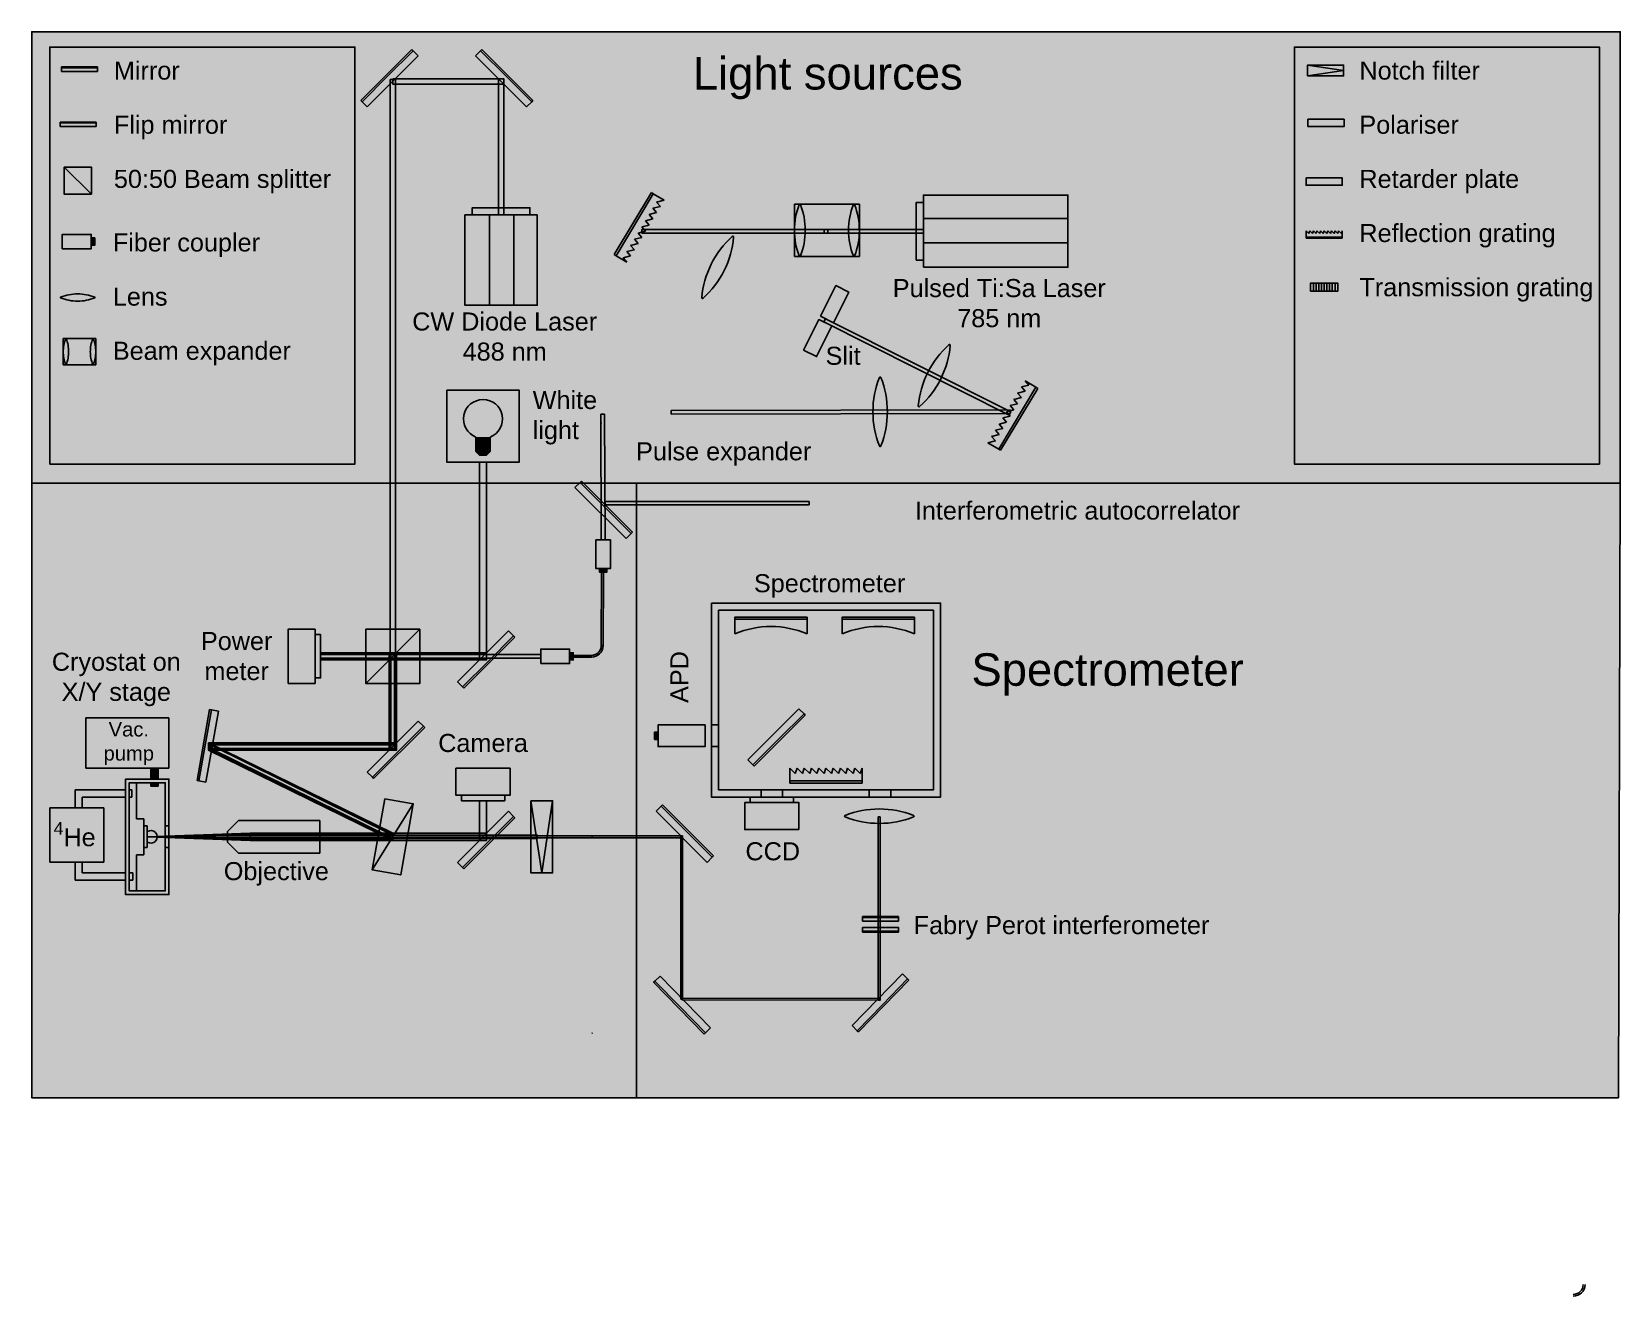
# Model space of a CAD drawing. Header units: millimetres. Extents: x -2208 to 2632, y -2461 to 1392.
import ezdxf
from ezdxf.enums import TextEntityAlignment as Align

# ---------------------------------------------------------------- set-up
doc = ezdxf.new("R2010")
doc.units = ezdxf.units.MM
for name, color, linetype, transparency in [('BlueLaser', 5, 'Continuous', 0.3), ('RedLaser', 1, 'Continuous', 0.3), ('RedLaserPulseshaper', 1, 'Continuous', 0.3), ('Setup', 255, 'Continuous', 0.85), ('Signal', 50, 'Continuous', 0.3), ('Spectrometer_Signal', 50, 'Continuous', 0.5)]:
    doc.layers.add(name, color=color, linetype=linetype, transparency=transparency)
for name, color, linetype in [('Elements', 255, 'Continuous'), ('Fiber', 154, 'Continuous'), ('Legend', 7, 'Continuous'), ('Text', 255, 'Continuous')]:
    doc.layers.add(name, color=color, linetype=linetype)
doc.layers.add('WhiteLight', color=7, linetype='Continuous', true_color=0xffffff)
doc.styles.add('Label', font='arial.ttf', dxfattribs={"height": 50})
pattern_1 = [(0, (-8.3576, -258.449), (0, 7.6835), [5.588, -2.0955]), (90, (-8.3576, -258.449), (-7.6835, 5e-16), [5.588, -2.0955])]

msp = doc.modelspace()

# ---------------------------------------------------------------- texts
at = {"attachment_point": 5, "style": 'Label'}
for s, width, insert, char_height in [('Vac.\\Ppump', 217.5, (-1912.7, -777), 44), ('\\A1;{\\H0.7x;\\S4^ ;}He', 132.5, (-2077.7, -1053.6), 55)]:
    msp.add_mtext_dynamic_manual_height_columns(s, width=width, gutter_width=250, heights=[0], dxfattribs=dict(at, insert=insert, char_height=char_height))
at = {"layer": 'Elements', "insert": (-1950.8, -500.4), "char_height": 55, "attachment_point": 2, "style": 'Label'}
msp.add_mtext_dynamic_manual_height_columns('Cryostat on X/Y stage', width=423.249, gutter_width=250, heights=[211.5], dxfattribs=at)
at = {"layer": 'Legend', "style": 'Label'}
for s, p in [('Mirror', (-1958.1, 1245.8)), ('Flip mirror', (-1958.1, 1080.8)), ('50:50 Beam splitter', (-1958.1, 915.8)), ('Fiber coupler', (-1961.3, 722.1)), ('Lens', (-1961.3, 557.1)), ('Beam expander', (-1961.3, 392.1))]:
    msp.add_text(s, height=55, dxfattribs=at).set_placement(p)
at = {"layer": 'Setup', "color": 7, "transparency": 33554687, "style": 'Label'}
for s, p in [('Light sources', (217.1, 1215.6)), ('Spectrometer', (1069.8, -601.2))]:
    msp.add_text(s, height=99, dxfattribs=at).set_placement(p, align=Align.CENTER)
at = {"layer": 'Text', "style": 'Label'}
for s, p in [('Notch filter', (1836.9, 1245.8)), ('Polariser', (1836.9, 1080.8)), ('Retarder plate', (1836.9, 915.8)), ('Reflection grating', (1836.9, 750.8)), ('Transmission grating', (1836.9, 585.8))]:
    msp.add_text(s, height=55, dxfattribs=at).set_placement(p)
for s, p in [('Slit', (263.7, 376.8)), ('Pulse expander', (-100.1, 85.8)), ('Interferometric autocorrelator', (977.7, -94.8)), ('Spectrometer', (222.6, -316.2)), ('Camera', (-833.4, -802.9)), ('CCD', (49.4, -1132.9)), ('Objective', (-1463.1, -1193.4)), ('Fabry Perot interferometer', (929.3, -1357.9))]:
    msp.add_text(s, height=55, dxfattribs=at).set_placement(p, align=Align.CENTER)
msp.add_text('APD', height=55, rotation=90, dxfattribs=at).set_placement((-207.7, -574.5), align=Align.CENTER)
at = {"layer": 'Text', "char_height": 55, "attachment_point": 2, "style": 'Label'}
for s, insert, width in [('Pulsed Ti:Sa Laser 785 nm', (739.6, 638.1), 653.459), ('CW Diode Laser 488 nm', (-767.4, 536.3), 567.53)]:
    msp.add_mtext(s, dxfattribs=dict(at, insert=insert, width=width))
at = {"layer": 'Text', "char_height": 55, "style": 'Label'}
for s, width, insert, attachment_point in [('White\\Plight', 405, (-682.1, 297.1), 1), ('Power\\Pmeter', 195, (-1584.1, -437.2), 2)]:
    msp.add_mtext_dynamic_manual_height_columns(s, width=width, gutter_width=250, heights=[0], dxfattribs=dict(at, insert=insert, attachment_point=attachment_point))

# ---------------------------------------------------------------- blocks, each defined once
blk = doc.blocks.new('parabolic_mirror')
at = {"layer": 'Elements', "true_color": 0x000000}
h = blk.add_hatch(color=18, dxfattribs=at)
h.dxf.hatch_style = 1
h.paths.add_polyline_path([(-100, 6), (-100, 0), (100, 0), (100, 6)])
h = blk.add_hatch(color=18, dxfattribs=at)
h.dxf.hatch_style = 1
h.set_gradient(color1=(173, 173, 173), one_color=1, tint=1, name='CYLINDER')
h.paths.add_polyline_path([(-100, 0), (-100, -40, -0.2), (100, -40), (100, 0)])
at = {"layer": 'Elements'}
for p, q in [((-100, 6), (-100, 6)), ((-100, 6), (100, 6)), ((-100, -40), (-100, 0)), ((-100, 0), (100, 0)), ((100, 6), (100, 0)), ((100, 0), (100, -40))]:
    blk.add_line(p, q, dxfattribs=at)
blk.add_lwpolyline([(-100, 0), (-100, 0), (-100, 6), (-100, 6)], close=True, dxfattribs=at)
blk.add_arc((0, -280), 260, 67.3801, 112.6199, dxfattribs=at)
blk = doc.blocks.new('Reflection_Grating')
h = blk.add_hatch(color=256)
h.dxf.hatch_style = 1
h.set_gradient(color1=(255, 0, 0), one_color=1, tint=1, name='CYLINDER')
h.paths.add_polyline_path([(-45, -15), (-60, 0), (-65, -15), (-80, 0), (-85, -15), (-100, 0), (-100, -35), (100, -35), (100, 0), (95, -15), (80, 0), (75, -15), (60, 0), (55, -15), (40, 0), (35, -15), (20, 0), (15, -15), (0, 0), (-5, -15), (-20, 0), (-25, -15), (-40, 0)])
at = {"true_color": 0x000000}
h = blk.add_hatch(color=18, dxfattribs=at)
h.dxf.hatch_style = 1
h.paths.add_polyline_path([(100, -41), (100, -35), (-100, -35), (-100, -41)])
for p, q in [((-100, -35), (-100, -41)), ((-100, -41), (100, -41)), ((100, -41), (100, -35))]:
    blk.add_line(p, q)
at = {"layer": 'Elements'}
for p, q in [((-100, 0), (-85, -15)), ((-100, 0), (-100, -35)), ((-85, -15), (-80, 0)), ((-80, 0), (-65, -15)), ((-65, -15), (-60, 0)), ((-60, 0), (-45, -15)), ((-45, -15), (-40, 0)), ((-40, 0), (-25, -15)), ((-25, -15), (-20, 0)), ((-20, 0), (-5, -15)), ((-5, -15), (0, 0)), ((0, 0), (15, -15)), ((15, -15), (20, 0)), ((20, 0), (35, -15)), ((35, -15), (40, 0)), ((40, 0), (55, -15)), ((55, -15), (60, 0)), ((60, 0), (75, -15)), ((75, -15), (80, 0)), ((80, 0), (95, -15)), ((95, -15), (100, 0)), ((100, 0), (100, -35)), ((-100, -35), (100, -35))]:
    blk.add_line(p, q, dxfattribs=at)
blk = doc.blocks.new('APD')
at = {"layer": 'Elements', "true_color": 0x000000}
h = blk.add_hatch(color=18, dxfattribs=at)
h.dxf.hatch_style = 1
h.set_gradient(color1=(173, 173, 173), rotation=45, one_color=1, tint=1, name='HEMISPHERICAL')
h.paths.add_polyline_path([(-30, -130), (30, -130), (30, 0), (-30, 0)])
h = blk.add_hatch(color=18, dxfattribs=at)
h.dxf.hatch_style = 1
h.set_gradient(color1=(37, 48, 60), color2=(106, 134, 164), name='CYLINDER')
h.paths.add_polyline_path([(-10, -130), (-10, -140), (10, -140), (10, -130)])
at = {"layer": 'Elements'}
for points in [[(-30, 0), (30, 0), (30, -130), (-30, -130)], [(-10, -130), (10, -130), (10, -140), (-10, -140)]]:
    blk.add_lwpolyline(points, close=True, dxfattribs=at)
blk = doc.blocks.new('Camera')
at = {"layer": 'Elements', "true_color": 0x000000}
h = blk.add_hatch(color=18, dxfattribs=at)
h.dxf.hatch_style = 1
h.set_gradient(color1=(173, 173, 173), name='CYLINDER')
h.paths.add_polyline_path([(-75, -75), (75, -75), (75, 0), (-75, 0)])
h = blk.add_hatch(color=18, dxfattribs=at)
h.dxf.hatch_style = 1
h.set_gradient(color1=(91, 91, 91), color2=(173, 173, 173), name='CYLINDER')
h.paths.add_polyline_path([(-60, -75), (-60, -90), (60, -90), (60, -75)])
at = {"layer": 'Elements'}
for points in [[(-75, 0), (75, 0), (75, -75), (-75, -75)], [(-60, -75), (60, -75), (60, -90), (-60, -90)]]:
    blk.add_lwpolyline(points, close=True, dxfattribs=at)
blk = doc.blocks.new('Laser1')
at = {"layer": 'Elements'}
h = blk.add_hatch(color=256, dxfattribs=at)
h.dxf.hatch_style = 1
h.set_gradient(color1=(91, 91, 91), color2=(173, 173, 173), name='CYLINDER')
h.paths.add_polyline_path([(-100, -200), (100, -200), (100, 200), (-100, 200)])
at = {"layer": 'Elements', "true_color": 0x000000}
h = blk.add_hatch(color=18, dxfattribs=at)
h.dxf.hatch_style = 1
h.paths.add_polyline_path([(-80, 220), (-80, 200), (80, 200), (80, 220)])
at = {"layer": 'Elements'}
for points in [[(-100, 200), (100, 200), (100, -200), (-100, -200)], [(-80, 200), (80, 200), (80, 220), (-80, 220)]]:
    blk.add_lwpolyline(points, close=True, dxfattribs=at)
blk = doc.blocks.new('Lens')
at = {"layer": 'Elements', "true_color": 0x8affff, "transparency": 33554559}
h = blk.add_hatch(color=131, dxfattribs=at)
h.dxf.hatch_style = 1
h.paths.add_polyline_path([(-94.8, 2.1, 0.682299), (-94.8, -2.1, 0.093597), (0, -20, 0.093597), (94.8, -2.1, 0.682299), (94.8, 2.1, 0.093597), (0, 20, 0.093597)])
at = {"layer": 'Elements'}
blk.add_lwpolyline([(0, -20, -0.093597), (-94.8, -2.1, -0.682299), (-94.8, 2.1, 0.682299), (-94.8, -2.1, 0.093597), (0, -20, 0.093597), (94.8, -2.1, 0.682299), (94.8, 2.1, 0.093597), (0, 20, 0.093597), (-94.8, 2.1, -0.093597), (0, 20, 0.093597), (-94.8, 2.1, -0.093597), (0, 20)], format="xyb", dxfattribs=at)
blk = doc.blocks.new('Slit')
at = {"layer": 'Elements', "true_color": 0x000000}
h = blk.add_hatch(color=18, dxfattribs=at)
h.dxf.hatch_style = 1
h.set_gradient(color1=(173, 173, 173))
h.paths.add_polyline_path([(-100, 20), (-100, -20), (-5, -20), (-5, 20)])
h = blk.add_hatch(color=18, dxfattribs=at)
h.dxf.hatch_style = 1
h.set_gradient(color1=(173, 173, 173), rotation=180)
h.paths.add_polyline_path([(5, 19.9), (5, -20.1), (100, -19.9), (100, 20.1)])
at = {"layer": 'Elements'}
for points in [[(-100, 20), (-5, 20), (-5, -20), (-100, -20)], [(5, 19.9), (100, 20.1), (100, -19.9), (5, -20.1)]]:
    blk.add_lwpolyline(points, close=True, dxfattribs=at)
blk = doc.blocks.new('FiberCoupler')
at = {"layer": 'Elements', "true_color": 0x000000}
h = blk.add_hatch(color=18, dxfattribs=at)
h.dxf.hatch_style = 1
h.set_gradient(color1=(45, 58, 73), color2=(106, 134, 164))
h.paths.add_polyline_path([(-10, 0), (-20, 0), (-20, -80), (-10, -80)])
h = blk.add_hatch(color=18, dxfattribs=at)
h.dxf.hatch_style = 1
h.set_gradient(color1=(106, 134, 164), color2=(176, 191, 207), one_color=1, tint=0.75, name='CYLINDER')
h.paths.add_polyline_path([(10, 0), (-10, 0), (-10, -80), (10, -80)])
h = blk.add_hatch(color=18, dxfattribs=at)
h.dxf.hatch_style = 1
h.paths.add_polyline_path([(20, 0), (10, 0), (10, -80), (20, -80)])
h = blk.add_hatch(color=18, dxfattribs=at)
h.dxf.hatch_style = 1
h.set_gradient(color1=(45, 58, 73), color2=(106, 134, 164), rotation=180)
h.paths.add_polyline_path([(20, 0), (10, 0), (10, -80), (20, -80)])
h = blk.add_hatch(color=18, dxfattribs=at)
h.dxf.hatch_style = 1
h.set_gradient(color1=(45, 58, 73), color2=(182, 196, 210), rotation=180, tint=0.71, name='CYLINDER')
h.paths.add_polyline_path([(10, -80), (-10, -80), (-10, -90), (10, -90)])
at = {"layer": 'Elements'}
blk.add_line((-10, -80), (10, -80), dxfattribs=at)
for points in [[(-20, 0), (20, 0), (20, -80), (-20, -80)], [(-10, -80), (10, -80), (10, -90), (-10, -90)]]:
    blk.add_lwpolyline(points, close=True, dxfattribs=at)
blk = doc.blocks.new('Laser2')
at = {"layer": 'Elements', "true_color": 0x000000}
h = blk.add_hatch(color=18, dxfattribs=at)
h.dxf.hatch_style = 1
h.paths.add_polyline_path([(-80, 270), (-80, 250), (80, 250), (80, 270)])
at = {"layer": 'Elements'}
h = blk.add_hatch(color=256, dxfattribs=at)
h.dxf.hatch_style = 1
h.set_gradient(color1=(91, 91, 91), color2=(173, 173, 173), name='CYLINDER')
h.paths.add_polyline_path([(-100, 0), (100, 0), (100, 250), (-100, 250)])
for points in [[(-80, 250), (80, 250), (80, 270), (-80, 270)], [(-100, 250), (100, 250), (100, 0), (-100, 0)]]:
    blk.add_lwpolyline(points, close=True, dxfattribs=at)
blk = doc.blocks.new('Mirror')
at = {"layer": 'Elements', "true_color": 0x000000}
h = blk.add_hatch(color=18, dxfattribs=at)
h.dxf.hatch_style = 1
h.paths.add_polyline_path([(0, 20), (100, 20), (100, 25), (-100, 25), (-100, 20)])
at = {"layer": 'Elements'}
h = blk.add_hatch(color=9, dxfattribs=at)
h.dxf.hatch_style = 1
h.set_gradient(color1=(173, 173, 173), name='CYLINDER')
h.paths.add_polyline_path([(0, 20), (-100, 20), (-100, 0), (100, 0), (100, 20)])
for p, q in [((-100, 20), (-100, 25)), ((-100, 25), (100, 25)), ((-100, 0), (-100, 20)), ((-100, 20), (0, 20)), ((100, 0), (-100, 0)), ((0, 20), (100, 20)), ((0, 20), (0, 20)), ((100, 25), (100, 20)), ((100, 20), (100, 0))]:
    blk.add_line(p, q, dxfattribs=at)
blk = doc.blocks.new('BeamSplitter_Square')
at = {"layer": 'Elements'}
h = blk.add_hatch(color=256, dxfattribs=at)
h.dxf.hatch_style = 1
h.set_gradient(color1=(173, 173, 173), rotation=315, centered=1, name='CURVED')
h.paths.add_polyline_path([(-75, 75), (-75, -75), (75, -75)], flags=17)
h.paths.add_polyline_path([(75, 75), (-75, 75), (75, -75)], flags=17)
blk.add_line((-75, 75), (75, -75), dxfattribs=at)
blk.add_lwpolyline([(75, -75), (-75, -75), (-75, 75), (75, 75)], close=True, dxfattribs=at)
blk = doc.blocks.new('Mirror_Flip')
at = {"layer": 'Elements', "true_color": 0x000000, "transparency": 33554495}
h = blk.add_hatch(color=18, dxfattribs=at)
h.dxf.hatch_style = 1
h.paths.add_polyline_path([(0, 20), (100, 20), (100, 25), (-100, 25), (-100, 20)])
at = {"layer": 'Elements', "transparency": 33554495}
h = blk.add_hatch(color=9, dxfattribs=at)
h.dxf.hatch_style = 1
h.set_gradient(color1=(173, 173, 173), name='CYLINDER')
h.paths.add_polyline_path([(0, 20), (-100, 20), (-100, 0), (100, 0), (100, 20)])
at = {"layer": 'Elements'}
for p, q in [((-100, 20), (-100, 25)), ((-100, 25), (100, 25)), ((-100, 0), (-100, 20)), ((-100, 20), (0, 20)), ((100, 0), (-100, 0)), ((0, 20), (100, 20)), ((0, 20), (0, 20)), ((100, 25), (100, 20)), ((100, 20), (100, 0))]:
    blk.add_line(p, q, dxfattribs=at)
blk = doc.blocks.new('WhiteLight')
at = {"layer": 'Elements'}
h = blk.add_hatch(color=256, dxfattribs=at)
h.dxf.hatch_style = 1
h.set_gradient(color1=(132, 132, 132), color2=(214, 214, 214), rotation=90, tint=1, name='HEMISPHERICAL')
h.paths.add_polyline_path([(-100, -100), (100, -100), (100, 100), (-100, 100)])
h.paths.add_polyline_path([(20, -30), (20, -70), (10, -80), (-10, -80), (-20, -70), (-20, -30, -5.192582)], flags=16)
at = {"layer": 'Elements', "true_color": 0xffffff}
h = blk.add_hatch(color=7, dxfattribs=at)
h.dxf.hatch_style = 1
h.set_gradient(color1=(214, 214, 214), one_color=1, tint=1, name='SPHERICAL')
h.paths.add_polyline_path([(-20, -30), (-20, -70), (20, -70), (20, -30, 5.192582)])
at = {"layer": 'Elements'}
h = blk.add_hatch(color=256, dxfattribs=at)
h.dxf.hatch_style = 1
h.set_gradient(color1=(91, 91, 91), color2=(0, 0, 0), one_color=1, name='INVCYLINDER')
h.paths.add_polyline_path([(20, -30), (-20, -30), (-20, -70), (20, -70)])
h = blk.add_hatch(color=256, dxfattribs=at)
h.dxf.hatch_style = 1
h.set_gradient(color1=(91, 91, 91), color2=(0, 0, 0), one_color=1, name='INVCYLINDER')
h.paths.add_polyline_path([(10, -80), (20, -70), (-20, -70), (-10, -80)])
for p, q in [((-20, -70), (-10, -80)), ((-10, -80), (10, -80)), ((10, -80), (20, -70))]:
    blk.add_line(p, q, dxfattribs=at)
blk.add_lwpolyline([(-100, 100), (100, 100), (100, -100), (-100, -100)], close=True, dxfattribs=at)
blk.add_lwpolyline([(-20, -30), (-20, -70), (20, -70), (20, -30)], dxfattribs=at)
blk.add_arc((0, 20), 53.9, 291.8014, 248.1986, dxfattribs=at)
blk = doc.blocks.new('BeamSplitter_long')
at = {"layer": 'Elements', "true_color": 0x000000}
h = blk.add_hatch(color=18, dxfattribs=at)
h.dxf.hatch_style = 1
h.set_gradient(color1=(173, 173, 173), rotation=90, one_color=1, tint=1, name='CYLINDER')
h.paths.add_polyline_path([(40, 100), (-40, 100), (-40, -100), (40, -100)])
at = {"layer": 'Elements'}
blk.add_line((-40, -100), (40, 100), dxfattribs=at)
blk.add_lwpolyline([(-40, 100), (40, 100), (40, -100), (-40, -100)], close=True, dxfattribs=at)
blk = doc.blocks.new('Objective')
at = {"layer": 'Elements'}
h = blk.add_hatch(color=256, dxfattribs=at)
h.dxf.hatch_style = 1
h.set_gradient(color1=(45, 58, 73), color2=(141, 162, 185))
h.paths.add_polyline_path([(-15, 0), (-45, 0), (-45, -225), (-15, -255)])
h = blk.add_hatch(color=256, dxfattribs=at)
h.dxf.hatch_style = 1
h.set_gradient(color1=(45, 58, 73), color2=(141, 162, 185), rotation=180)
h.paths.add_polyline_path([(45, 0), (15, 0), (15, -255), (45, -225)])
h = blk.add_hatch(color=256, dxfattribs=at)
h.dxf.hatch_style = 1
h.set_gradient(color1=(141, 162, 185), color2=(182, 195, 210), name='CYLINDER')
h.paths.add_polyline_path([(15, 0), (-15, 0), (-15, -255), (15, -255)])
for p, q in [((-45, -225), (-15, -255)), ((-15, -255), (15, -255)), ((15, -255), (45, -225))]:
    blk.add_line(p, q, dxfattribs=at)
blk.add_lwpolyline([(-45, -225), (-45, 0), (45, 0), (45, -225)], dxfattribs=at)
blk = doc.blocks.new('Cryostat')
h = blk.add_hatch(color=256)
h.dxf.hatch_style = 1
h.set_gradient(color1=(173, 173, 173), color2=(186, 186, 186), one_color=1, tint=0.73, name='CYLINDER')
h.paths.add_polyline_path([(30, 190), (10, 190), (10, 160), (30, 160)])
h.paths.add_polyline_path([(30, 150), (10, 150), (10, 140), (30, 140)])
h = blk.add_hatch(color=256)
h.dxf.hatch_style = 1
h.set_gradient(color1=(128, 128, 128), color2=(161, 161, 161), rotation=45, one_color=1, tint=0.63)
h.paths.add_polyline_path([(60, 160), (-60, 160), (-60, -160), (60, -160), (60, -30), (50, -30), (50, -150), (-50, -150), (-50, 150), (50, 150), (50, 30), (60, 30)])
at = {"true_color": 0x999b37}
h = blk.add_hatch(color=55, dxfattribs=at)
h.dxf.hatch_style = 1
h.paths.add_polyline_path([(-50, -150), (-30, -150), (-30, -50), (-10, -50), (-10, 50), (-30, 50), (-30, 150), (-50, 150)])
h = blk.add_hatch(color=256)
h.dxf.hatch_style = 1
h.set_gradient(color1=(173, 173, 173), color2=(186, 186, 186), rotation=90, one_color=1, tint=0.73, name='CYLINDER')
h.paths.add_polyline_path([(-42.5, 130), (-50, 130), (-50, 110), (-42.5, 110)])
h.paths.add_polyline_path([(-60, 130), (-200, 130), (-200, 80), (-180, 80), (-180, 110), (-60, 110)])
h = blk.add_hatch(color=250)
h.dxf.hatch_style = 1
h.paths.add_polyline_path([(0, 30), (-10, 30), (-10, -30), (0, -30)])
at = {"transparency": 33554508}
h = blk.add_hatch(color=4, dxfattribs=at)
h.dxf.hatch_style = 1
h.paths.add_polyline_path([(60, 30), (50, 30), (50, -30), (60, -30)])
h.paths.add_polyline_path([(0, 14.4), (0, -14.4, 1.914854)])
h = blk.add_hatch(color=256)
h.dxf.hatch_style = 1
h.set_gradient(color1=(173, 173, 173), color2=(186, 186, 186), rotation=90, one_color=1, tint=0.73, name='CYLINDER')
h.paths.add_polyline_path([(-40, -100), (-50, -100), (-50, -120), (-40, -120)])
h.paths.add_polyline_path([(-180, -100), (-180, -70), (-200, -70), (-200, -120), (-60, -120), (-60, -100)])
for p, q in [((60, 330), (-170, 330)), ((-170, 330), (-170, 190)), ((60, 190), (60, 330)), ((-170, 190), (10, 190)), ((10, 190), (10, 160)), ((10, 190), (32.5, 190)), ((30, 160), (30, 190)), ((30, 190), (60, 190)), ((-30, 50), (-30, 150)), ((10, 150), (10, 140)), ((10, 140), (30, 140)), ((30, 140), (30, 150)), ((-200, 80), (-200, 130)), ((-200, 130), (-60, 130)), ((-60, 110), (-180, 110)), ((-180, 110), (-180, 80)), ((-42.5, 130), (-50, 130)), ((-42.5, 110), (-50, 110)), ((-42.5, 130), (-42.5, 110)), ((-120, 80), (-270, 80)), ((-270, 80), (-270, -70)), ((-120, -70), (-120, 80)), ((-30, 50), (-10, 50)), ((-10, 50), (-10, -50)), ((-10, 30), (0, 30)), ((0, 30), (0, -30)), ((0, -30), (-10, -30)), ((-270, -70), (-120, -70)), ((-200, -70), (-200, -120)), ((-180, -100), (-180, -70)), ((-10, -50), (-30, -50)), ((-30, -50), (-30, -150)), ((-200, -120), (-60, -120)), ((-60, -100), (-180, -100)), ((-40, -100), (-50, -100)), ((-50, -120), (-40, -120)), ((-40, -120), (-40, -100))]:
    blk.add_line(p, q)
for points in [[(60, -30), (60, -160), (-60, -160), (-60, 160), (60, 160), (60, 30)], [(50, -30), (50, -150), (-50, -150), (-50, 150), (50, 150), (50, 30)]]:
    blk.add_lwpolyline(points)
blk.add_lwpolyline([(50, 30), (60, 30), (60, -30), (50, -30)], close=True)
blk.add_arc((10, 0), 17.5, 235.1501, 124.8499)
blk = doc.blocks.new('Notch')
h = blk.add_hatch(color=256)
h.dxf.hatch_style = 1
h.set_gradient(color1=(214, 214, 214), one_color=1, tint=1, name='CYLINDER')
h.paths.add_polyline_path([(-30, 100), (-30, -100), (0, -100)], flags=17)
h.paths.add_polyline_path([(30, 100), (-30, 100), (0, -100)])
h.paths.add_polyline_path([(30, 100), (0, -100), (30, -100)])
at = {"layer": 'Elements'}
for p, q in [((-30, 100), (0, -100)), ((0, -100), (30, 100))]:
    blk.add_line(p, q, dxfattribs=at)
blk.add_lwpolyline([(-30, 100), (30, 100), (30, -100), (-30, -100)], close=True, dxfattribs=at)
blk = doc.blocks.new('BeamExpander')
at = {"layer": 'Elements'}
for p, q in [((-90, 72.2), (90, 72.2)), ((-90, 0), (-90, 72.2)), ((-90, 72.2), (-90, -72.2)), ((90, -72.2), (90, 72.2)), ((90, 0), (90, -72.2)), ((-90, -72.2), (90, -72.2))]:
    blk.add_line(p, q, dxfattribs=at)
at = {"layer": 'Elements', "xscale": 0.75, "yscale": 0.75, "zscale": 0.75, "rotation": 90}
for p in [(-75, 0), (75, 0)]:
    blk.add_blockref('Lens', p, dxfattribs=at)
blk = doc.blocks.new('Polerizer')
at = {"layer": 'Elements', "true_color": 0x000000}
h = blk.add_hatch(color=18, dxfattribs=at)
h.dxf.hatch_style = 1
h.set_gradient(color1=(173, 173, 173), one_color=1, tint=1)
h.paths.add_polyline_path([(-100, 20), (-100, -20), (100, -20), (100, 20)])
at = {"layer": 'Elements'}
blk.add_lwpolyline([(-100, 20), (100, 20), (100, -20), (-100, -20)], close=True, dxfattribs=at)
blk = doc.blocks.new('HWP')
at = {"layer": 'Elements'}
h = blk.add_hatch(color=256, dxfattribs=at)
h.dxf.hatch_style = 1
h.set_gradient(color1=(254, 204, 102), name='CYLINDER')
h.paths.add_polyline_path([(-100, 20), (-100, -20), (100, -20), (100, 20)])
blk.add_lwpolyline([(-100, 20), (100, 20), (100, -20), (-100, -20)], close=True, dxfattribs=at)
blk = doc.blocks.new('Transmission_Grating')
at = {"layer": 'Elements', "true_color": 0xffffff}
h = blk.add_hatch(color=7, dxfattribs=at)
h.dxf.hatch_style = 1
h.set_gradient(color1=(255, 0, 0), rotation=90, one_color=1, tint=1, name='CYLINDER')
h.paths.add_polyline_path([(-22.5, -75), (22.5, -75), (22.5, 75), (-22.5, 75)])
at = {"layer": 'Elements'}
for p, q in [((-22.5, 60), (22.5, 60)), ((-22.5, 45), (22.5, 45)), ((-22.5, 30), (22.5, 30)), ((-22.5, 15), (22.5, 15)), ((-22.5, 0), (22.5, 0)), ((-22.5, -15), (22.5, -15)), ((-22.5, -30), (22.5, -30)), ((-22.5, -45), (22.5, -45)), ((-22.5, -60), (22.5, -60))]:
    blk.add_line(p, q, dxfattribs=at)
blk.add_lwpolyline([(-22.5, 75), (22.5, 75), (22.5, -75), (-22.5, -75)], close=True, dxfattribs=at)

# ---------------------------------------------------------------- hatches: boundary and pattern name
at = {"layer": 'BlueLaser'}
h = msp.add_hatch(dxfattribs=at)
h.set_pattern_fill('ANGLE', color=256, scale=1.1)
h.set_pattern_definition(pattern_1)
h.paths.add_polyline_path([(1819.1, 219.1), (2213.4, 219.1), (2213.4, 325.8), (1819.1, 325.8)], flags=9)
h.paths.add_polyline_path([(1819.1, 386.8), (2321.1, 386.8), (2321.1, 493.6), (1819.1, 493.6)], flags=9)
h.paths.add_polyline_path([(1819.1, 551.8), (2567.8, 551.8), (2567.8, 658.6), (1819.1, 658.6)], flags=9)
h.paths.add_polyline_path([(1818.9, 716.6), (2452.9, 716.6), (2452.9, 824.8), (1818.9, 824.8)], flags=9)
h.paths.add_polyline_path([(1819.3, 883), (2341.4, 883), (2341.4, 988.4), (1819.3, 988.4)], flags=9)
h.paths.add_polyline_path([(1822.9, 1065.9), (2155.1, 1065.9), (2155.1, 1149.8), (1822.9, 1149.8)], flags=9)
h.paths.add_polyline_path([(1822.7, 1230.7), (2219.4, 1230.7), (2219.4, 1315.9), (1822.7, 1315.9)], flags=9)
h.paths.add_polyline_path([(-1975.7, 223), (-1397, 223), (-1397, 328.4), (-1975.7, 328.4)], flags=9)
h.paths.add_polyline_path([(-1972.1, 405.9), (-1777.5, 405.9), (-1777.5, 489.8), (-1972.1, 489.8)], flags=9)
h.paths.add_polyline_path([(-1975.7, 553), (-1491.1, 553), (-1491.1, 658.4), (-1975.7, 658.4)], flags=9)
h.paths.add_polyline_path([(-1975.7, 717.9), (-1286, 717.9), (-1286, 823.6), (-1975.7, 823.6)], flags=9)
h.paths.add_polyline_path([(-1975.7, 882.9), (-1277.4, 882.9), (-1277.4, 988.6), (-1975.7, 988.6)], flags=9)
h.paths.add_polyline_path([(-1975.7, 1048), (-1593.8, 1048), (-1593.8, 1153.4), (-1975.7, 1153.4)], flags=9)
h.paths.add_polyline_path([(-1972.1, 1230.9), (-1742.5, 1230.9), (-1742.5, 1314.8), (-1972.1, 1314.8)], flags=9)
h.paths.add_polyline_path([(397.8, 460.2), (1075.5, 460.2), (1075.5, 665.4), (397.8, 665.4)], flags=9)
h.paths.add_polyline_path([(-1065.4, 358.4), (-473.2, 358.4), (-473.2, 563.7), (-1065.4, 563.7)], flags=9)
h.paths.add_polyline_path([(196.1, 361.6), (331.3, 361.6), (331.3, 447), (196.1, 447)], flags=9)
h.paths.add_polyline_path([(-226.2, 1154.4), (660.5, 1154.4), (660.5, 1346.6), (-226.2, 1346.6)], flags=9)
h = msp.add_hatch(dxfattribs=at)
h.set_pattern_fill('ANGLE', color=256, scale=1.1)
h.set_pattern_definition(pattern_1)
h.paths.add_polyline_path([(1819.1, 219.1), (2213.4, 219.1), (2213.4, 325.8), (1819.1, 325.8)], flags=9)
h.paths.add_polyline_path([(1819.1, 386.8), (2321.1, 386.8), (2321.1, 493.6), (1819.1, 493.6)], flags=9)
h.paths.add_polyline_path([(1819.1, 551.8), (2567.8, 551.8), (2567.8, 658.6), (1819.1, 658.6)], flags=9)
h.paths.add_polyline_path([(1818.9, 716.6), (2452.9, 716.6), (2452.9, 824.8), (1818.9, 824.8)], flags=9)
h.paths.add_polyline_path([(1819.3, 883), (2341.4, 883), (2341.4, 988.4), (1819.3, 988.4)], flags=9)
h.paths.add_polyline_path([(1822.9, 1065.9), (2155.1, 1065.9), (2155.1, 1149.8), (1822.9, 1149.8)], flags=9)
h.paths.add_polyline_path([(1822.7, 1230.7), (2219.4, 1230.7), (2219.4, 1315.9), (1822.7, 1315.9)], flags=9)
h.paths.add_polyline_path([(-1975.7, 223), (-1397, 223), (-1397, 328.4), (-1975.7, 328.4)], flags=9)
h.paths.add_polyline_path([(-1972.1, 405.9), (-1777.5, 405.9), (-1777.5, 489.8), (-1972.1, 489.8)], flags=9)
h.paths.add_polyline_path([(-1975.7, 553), (-1491.1, 553), (-1491.1, 658.4), (-1975.7, 658.4)], flags=9)
h.paths.add_polyline_path([(-1975.7, 717.9), (-1286, 717.9), (-1286, 823.6), (-1975.7, 823.6)], flags=9)
h.paths.add_polyline_path([(-1975.7, 882.9), (-1277.4, 882.9), (-1277.4, 988.6), (-1975.7, 988.6)], flags=9)
h.paths.add_polyline_path([(-1975.7, 1048), (-1593.8, 1048), (-1593.8, 1153.4), (-1975.7, 1153.4)], flags=9)
h.paths.add_polyline_path([(-1972.1, 1230.9), (-1742.5, 1230.9), (-1742.5, 1314.8), (-1972.1, 1314.8)], flags=9)
h.paths.add_polyline_path([(397.8, 460.2), (1075.5, 460.2), (1075.5, 665.4), (397.8, 665.4)], flags=9)
h.paths.add_polyline_path([(-1065.4, 358.4), (-473.2, 358.4), (-473.2, 563.7), (-1065.4, 563.7)], flags=9)
h.paths.add_polyline_path([(196.1, 361.6), (331.3, 361.6), (331.3, 447), (196.1, 447)], flags=9)
h.paths.add_polyline_path([(-226.2, 1154.4), (660.5, 1154.4), (660.5, 1346.6), (-226.2, 1346.6)], flags=9)
h = msp.add_hatch(color=256, dxfattribs=at)
h.dxf.hatch_style = 1
h.paths.add_polyline_path([(-1633.1, -794.7), (-1666.6, -794.7), (-1141.9, -1053.2), (-1108.4, -1053.2)])
h.paths.add_polyline_path([(-1666.6, -778.2), (-1666.6, -794.7), (-1633.1, -794.7)])
h.paths.add_polyline_path([(-1116.6, -778.2), (-1666.6, -778.2), (-1633.1, -794.7), (-1116.6, -794.7)])
h.paths.add_polyline_path([(-1100.1, -778.2), (-1116.6, -778.2), (-1116.6, -794.7), (-1100.1, -794.7)])
h.paths.add_polyline_path([(-1100.1, -519.7), (-1116.6, -519.7), (-1116.6, -778.2), (-1100.1, -778.2)])
h.paths.add_polyline_path([(-1100.1, -503.2), (-1116.6, -503.2), (-1116.6, -519.7), (-1100.1, -519.7)])
h.paths.add_polyline_path([(-1116.6, -503.2), (-1328.4, -503.2), (-1328.4, -519.7), (-1116.6, -519.7)])
h.paths.add_polyline_path([(-1100.1, 1245.8), (-1108.4, 1245.8), (-1116.6, 1245.8), (-1116.6, -503.2), (-1100.1, -503.2)])
h = msp.add_hatch(color=256, dxfattribs=at)
h.dxf.hatch_style = 1
h.paths.add_polyline_path([(-786.6, 1232.1), (-786.6, 1248.6), (-1108.4, 1248.6), (-1108.4, 1232.1)])
h.paths.add_polyline_path([(-770.1, 1248.6), (-786.6, 1248.6), (-786.6, 1232.1), (-770.1, 1232.1)], flags=17)
h.paths.add_polyline_path([(-786.6, 833.3), (-770.1, 833.3), (-770.1, 1039.6), (-778.4, 1039.6), (-778.4, 1056.1), (-770.1, 1056.1), (-770.1, 1248.6), (-786.6, 1248.6)])
h.paths.add_polyline_path([(-770.1, 1056.1), (-778.4, 1056.1), (-778.4, 1039.6), (-770.1, 1039.6)], flags=17)
h.paths.add_polyline_path([(-770.1, 1039.6), (-770.1, 1056.1)])
h = msp.add_hatch(color=256, dxfattribs=at)
h.dxf.hatch_style = 1
h.paths.add_polyline_path([(-814.1, 558.3), (-739.9, 558.3), (-739.9, 833.3), (-814.1, 833.3)])
h = msp.add_hatch(color=256, dxfattribs=at)
h.dxf.hatch_style = 1
h.paths.add_polyline_path([(-1542.9, -1053.2), (-1856.4, -1061.4), (-1542.9, -1069.7)])
h.paths.add_polyline_path([(-1141.9, -1053.2), (-1542.9, -1053.2), (-1542.9, -1069.7), (-1108.4, -1069.7)])
h.paths.add_polyline_path([(-1108.4, -1053.2), (-1141.9, -1053.2), (-1108.4, -1069.7)], flags=17)
at = {"layer": 'Elements'}
h = msp.add_hatch(color=252, dxfattribs=at)
h.dxf.hatch_style = 1
h.paths.add_polyline_path([(-137.6, -349.2), (-137.6, -720.4), (-115.6, -720.4), (-115.6, -371.2), (538.9, -371.2), (538.9, -918.4), (409.6, -918.4), (409.6, -940.4), (560.9, -940.4), (560.9, -349.2)])
h.paths.add_polyline_path([(-115.6, -786.4), (-137.6, -786.4), (-137.6, -940.4), (13.6, -940.4), (13.6, -918.4), (-115.6, -918.4)], flags=17)
h.paths.add_polyline_path([(343.6, -940.4), (560.9, -940.4), (560.9, -349.2), (-137.6, -349.2), (-137.6, -940.4), (79.6, -940.4), (79.6, -918.4), (-115.6, -918.4), (-115.6, -371.2), (538.9, -371.2), (538.9, -918.4), (343.6, -918.4)], flags=17)
at = {"layer": 'Fiber'}
h = msp.add_hatch(color=256, dxfattribs=at)
h.dxf.hatch_style = 1
h.paths.add_polyline_path([(-466.8, -255.3), (-466.9, -255.3), (-472.2, -255.6), (-473.1, -478.4), (-467.6, -478.4)])
h = msp.add_hatch(color=256, dxfattribs=at)
h.dxf.hatch_style = 1
h.paths.add_polyline_path([(-467.6, -478.4), (-473.1, -478.4, -0.414214), (-503.4, -508.7), (-503.4, -514.2, 0.414214)])
h.paths.add_polyline_path([(-503.4, -508.7), (-558.4, -508.7), (-558.4, -514.2), (-503.4, -514.2)])
at = {"layer": 'Legend', "true_color": 0xfefefe, "transparency": 33554559}
h = msp.add_hatch(color=7, dxfattribs=at)
h.dxf.hatch_style = 1
h.paths.add_polyline_path([(-2153.4, 74.3), (-1223.9, 74.3), (-1223.9, 1344.8), (-2153.4, 1344.8)])
h = msp.add_hatch(color=7, dxfattribs=at)
h.dxf.hatch_style = 1
h.paths.add_polyline_path([(2568.4, 1344.8), (1638.9, 1344.8), (1638.9, 74.3), (2568.4, 74.3)])
at = {"layer": 'Legend', "true_color": 0x93278f, "transparency": 33554687}
h = msp.add_hatch(color=217, dxfattribs=at)
h.dxf.hatch_style = 1
h.paths.add_polyline_path([(35.8, 299.8), (-250.2, 300), (-250, 158.8), (36.1, 158.7)])
at = {"layer": 'Legend', "transparency": 33554559}
h = msp.add_hatch(color=5, dxfattribs=at)
h.dxf.hatch_style = 1
h.paths.add_polyline_path([(448, -1.7), (161.9, -1.5), (162.2, -142.6), (448.2, -142.8)])
at = {"layer": 'Legend', "true_color": 0xfefefe, "transparency": 33554559}
h = msp.add_hatch(color=7, dxfattribs=at)
h.dxf.hatch_style = 1
h.paths.add_polyline_path([(449.6, -1261.2), (307.1, -1261.1), (307.4, -1402.2), (449.9, -1402.3)])
at = {"layer": 'RedLaser'}
h = msp.add_hatch(color=256, dxfattribs=at)
h.dxf.hatch_style = 1
h.paths.add_polyline_path([(217.1, 789.3), (-349.4, 789.3), (-349.4, 778.3), (217.1, 778.3)])
h.paths.add_polyline_path([(508.6, 789.3), (217.1, 789.3), (217.1, 778.3), (508.6, 778.3)])
h.paths.add_polyline_path([(209.8, 517.3), (204.8, 507.5), (738.6, 239.3), (763.1, 239.3)])
h.paths.add_polyline_path([(772.6, 234.5), (763.1, 239.3), (738.6, 239.3), (760.4, 228.3), (772.4, 228.3), (772.6, 228.8)])
h.paths.add_polyline_path([(772.6, 239.3), (763.1, 239.3), (772.6, 234.5)], flags=17)
h.paths.add_polyline_path([(772.4, 228.3), (760.4, 228.3), (770, 223.5)])
h.paths.add_polyline_path([(774.9, 233.3), (772.6, 234.5), (772.6, 228.8)])
h.paths.add_polyline_path([(738.6, 239.3), (-474.3, 237.6), (-474.3, 226.6), (760.4, 228.3)])
h = msp.add_hatch(color=256, dxfattribs=at)
h.dxf.hatch_style = 1
h.paths.add_polyline_path([(508.6, 822.3), (508.6, 748.1), (948.6, 748.1), (948.6, 822.3)])
h = msp.add_hatch(color=256, dxfattribs=at)
h.dxf.hatch_style = 1
h.paths.add_polyline_path([(-463.2, 226.7), (-474.5, 226.6), (-473.6, -156.3), (-471.8, -156.3), (-461.1, -156.2)])
h = msp.add_hatch(color=256, dxfattribs=at)
h.dxf.hatch_style = 1
h.paths.add_polyline_path([(160, -40.1), (-461.7, -40.1), (-461.7, -41.2), (-461.6, -49.8), (160, -50)])
h = msp.add_hatch(color=256, dxfattribs=at)
h.dxf.hatch_style = 1
h.paths.add_polyline_path([(-1663.9, -780.9), (-1663.9, -791.9), (-1641.6, -791.9)], flags=17)
h.paths.add_polyline_path([(-1113.9, -780.9), (-1663.9, -780.9), (-1641.6, -791.9), (-1113.9, -791.9)])
h.paths.add_polyline_path([(-1102.9, -516.9), (-1113.9, -516.9), (-1113.9, -780.9), (-1102.9, -780.9)])
h.paths.add_polyline_path([(-1102.9, -780.9), (-1113.9, -780.9), (-1113.9, -791.9), (-1102.9, -791.9)])
h.paths.add_polyline_path([(-1113.9, -505.9), (-1328.4, -505.9), (-1328.4, -516.9), (-1113.9, -516.9)])
h.paths.add_polyline_path([(-1102.9, -505.9), (-1113.9, -505.9), (-1113.9, -516.9), (-1102.9, -516.9)])
h.paths.add_polyline_path([(-657.4, -505.9), (-1102.9, -505.9), (-1102.9, -516.9), (-657.4, -516.9)])
h = msp.add_hatch(color=256, dxfattribs=at)
h.dxf.hatch_style = 1
h.paths.add_polyline_path([(-1542.9, -1055.9), (-1856.4, -1061.4), (-1542.9, -1066.9)])
h.paths.add_polyline_path([(-1130.6, -1055.9), (-1542.9, -1055.9), (-1542.9, -1066.9), (-1108.4, -1066.9)])
h.paths.add_polyline_path([(-1108.4, -1055.9), (-1130.6, -1055.9), (-1108.4, -1066.9)], flags=17)
h.paths.add_polyline_path([(-1641.6, -791.9), (-1663.9, -791.9), (-1130.6, -1055.9), (-1108.4, -1055.9)])
h = msp.add_hatch(color=256, dxfattribs=at)
h.dxf.hatch_style = 1
h.paths.add_polyline_path([(-668.4, -1066.9), (-668.4, -1055.9), (-1108.4, -1055.9), (-1108.4, -1066.9)])
at = {"layer": 'RedLaserPulseshaper'}
h = msp.add_hatch(color=256, dxfattribs=at)
h.dxf.hatch_style = 1
h.paths.add_polyline_path([(-117.5, 675.6), (-113.8, 682.9), (-349.4, 792.1)])
h.paths.add_polyline_path([(-121.2, 668.2), (-117.5, 675.6), (-349.4, 792.1)])
at = {"layer": 'RedLaserPulseshaper', "true_color": 0xf26722}
h = msp.add_hatch(color=30, dxfattribs=at)
h.dxf.hatch_style = 1
h.paths.add_polyline_path([(-113.8, 682.9), (-110, 690.5), (-349.4, 792.1)])
at = {"layer": 'RedLaserPulseshaper', "true_color": 0xf8d731}
h = msp.add_hatch(color=40, dxfattribs=at)
h.dxf.hatch_style = 1
h.paths.add_polyline_path([(-349.4, 792.1), (-110, 690.5), (-106.3, 697.9)])
at = {"layer": 'RedLaserPulseshaper'}
h = msp.add_hatch(color=12, dxfattribs=at)
h.dxf.hatch_style = 1
h.paths.add_polyline_path([(-124.9, 660.8), (-121.2, 668.2), (-349.4, 792.1)])
at = {"layer": 'RedLaserPulseshaper', "true_color": 0x93278f}
h = msp.add_hatch(color=217, dxfattribs=at)
h.dxf.hatch_style = 1
h.paths.add_polyline_path([(-349.4, 792.1), (-128.6, 653.4), (-124.9, 660.8)])
at = {"layer": 'RedLaserPulseshaper'}
h = msp.add_hatch(color=256, dxfattribs=at)
h.dxf.hatch_style = 1
h.paths.add_polyline_path([(211.3, 520.4), (-113.8, 682.9), (-117.5, 675.6), (207.3, 512.4)])
at = {"layer": 'RedLaserPulseshaper', "true_color": 0xf26722}
h = msp.add_hatch(color=30, dxfattribs=at)
h.dxf.hatch_style = 1
h.paths.add_polyline_path([(215.1, 528), (-110, 690.5), (-113.8, 682.9), (211.3, 520.4)])
at = {"layer": 'RedLaserPulseshaper', "true_color": 0xf8d731}
h = msp.add_hatch(color=40, dxfattribs=at)
h.dxf.hatch_style = 1
h.paths.add_polyline_path([(218.8, 535.3), (-106.3, 697.9), (-110, 690.5), (215.1, 528)])
at = {"layer": 'RedLaserPulseshaper', "true_color": 0x93278f}
h = msp.add_hatch(color=217, dxfattribs=at)
h.dxf.hatch_style = 1
h.paths.add_polyline_path([(200.2, 498.3), (-124.9, 660.8), (-128.6, 653.4), (196.5, 490.9)])
at = {"layer": 'RedLaserPulseshaper'}
h = msp.add_hatch(color=12, dxfattribs=at)
h.dxf.hatch_style = 1
h.paths.add_polyline_path([(203.9, 505.6), (-121.2, 668.2), (-124.9, 660.8), (200.2, 498.3)])
h = msp.add_hatch(color=256, dxfattribs=at)
h.dxf.hatch_style = 1
h.paths.add_polyline_path([(207.3, 512.4), (-117.5, 675.6), (-121.2, 668.2), (203.9, 505.6)])
at = {"layer": 'Setup'}
h = msp.add_hatch(color=253, dxfattribs=at)
h.dxf.hatch_style = 1
h.paths.add_polyline_path([(-2208.4, 1391.6), (-2208.4, 16.6), (2631.6, 16.6), (2631.6, 1391.6)])
h = msp.add_hatch(color=250, dxfattribs=at)
h.dxf.hatch_style = 1
h.paths.add_polyline_path([(-2208.4, -1856.2), (-365.9, -1856.2), (-365.9, 16.6), (-2208.4, 16.6)])
h = msp.add_hatch(color=251, dxfattribs=at)
h.dxf.hatch_style = 1
h.paths.add_polyline_path([(2631.6, 16.6), (-365.9, 16.6), (-365.9, -1856.2), (2626.1, -1856.2)])
at = {"layer": 'Signal'}
h = msp.add_hatch(color=256, dxfattribs=at)
h.dxf.hatch_style = 1
h.paths.add_polyline_path([(371.1, -1559.4), (376.6, -1559.4), (376.6, -1000.9), (371.1, -1000.9)])
h = msp.add_hatch(color=256, dxfattribs=at)
h.dxf.hatch_style = 1
h.paths.add_polyline_path([(-1542.9, -1064.2), (-1542.9, -1058.7), (-1856.4, -1061.4)])
h.paths.add_polyline_path([(-500.6, -1064.2), (-500.6, -1058.7), (-1542.9, -1058.7), (-1542.9, -1064.2)])
h = msp.add_hatch(color=256, dxfattribs=at)
h.dxf.hatch_style = 1
h.paths.add_polyline_path([(-231.1, -1058.7), (-500.6, -1058.7), (-500.6, -1064.2), (-231.1, -1064.2)])
h.paths.add_polyline_path([(-225.6, -1064.2), (-231.1, -1064.2), (-231.1, -1556.4), (-225.6, -1556.4)])
h.paths.add_polyline_path([(-225.6, -1058.7), (-231.1, -1058.7), (-231.1, -1064.2), (-225.6, -1064.2)])
h = msp.add_hatch(color=256, dxfattribs=at)
h.dxf.hatch_style = 1
h.paths.add_polyline_path([(374.7, -1553.9), (-225.6, -1552.9), (-225.6, -1558.4), (374.7, -1559.4)])
at = {"layer": 'Spectrometer_Signal'}
h = msp.add_hatch(color=256, dxfattribs=at)
h.dxf.hatch_style = 1
h.paths.add_polyline_path([(211.3, -757.6), (156.6, -896.4), (266.6, -896.4)])
h.paths.add_polyline_path([(65.9, -393.2), (61.1, -524.6), (156.6, -896.4), (211.3, -757.6)])
h.paths.add_polyline_path([(65.9, -393.2), (27.4, -393.2), (61.1, -524.6)])
h = msp.add_hatch(color=256, dxfattribs=at)
h.dxf.hatch_style = 1
h.paths.add_polyline_path([(65.9, -393.2), (27.4, -393.2), (61.1, -524.6)])
h.paths.add_polyline_path([(61.1, -524.6), (27.4, -393.2), (46.6, -925)])
h = msp.add_hatch(color=256, dxfattribs=at)
h.dxf.hatch_style = 1
h.paths.add_polyline_path([(393.1, -393.2), (354.6, -393.2), (359.5, -527.1)])
h.paths.add_polyline_path([(359.5, -527.1), (354.6, -393.2), (211.3, -757.6), (266.6, -896.4)])
h.paths.add_polyline_path([(211.3, -757.6), (156.6, -896.4), (266.6, -896.4)])
h = msp.add_hatch(color=256, dxfattribs=at)
h.dxf.hatch_style = 1
h.paths.add_polyline_path([(373.9, -925), (371.1, -1000.9), (376.6, -1000.9)])
h.paths.add_polyline_path([(393.1, -393.2), (359.5, -527.1), (373.9, -925)])
h.paths.add_polyline_path([(393.1, -393.2), (354.6, -393.2), (359.5, -527.1)])
h = msp.add_hatch(color=256, dxfattribs=at)
h.dxf.hatch_style = 1
h.paths.add_polyline_path([(46.6, -925), (43.9, -1000.9), (49.4, -1000.9)])
at = {"layer": 'WhiteLight'}
h = msp.add_hatch(color=256, dxfattribs=at)
h.dxf.hatch_style = 1
h.paths.add_polyline_path([(-1669.4, -775.4), (-1669.4, -797.4), (-1624.5, -797.4)])
h.paths.add_polyline_path([(-1119.4, -775.4), (-1669.4, -775.4), (-1624.5, -797.4), (-1119.4, -797.4)])
h.paths.add_polyline_path([(-1097.4, -775.4), (-1119.4, -775.4), (-1119.4, -797.4), (-1097.4, -797.4)])
h.paths.add_polyline_path([(-1097.4, -522.4), (-1119.4, -522.4), (-1119.4, -775.4), (-1097.4, -775.4)])
h.paths.add_polyline_path([(-1119.4, -500.4), (-1328.4, -500.4), (-1328.4, -522.4), (-1119.4, -522.4)])
h.paths.add_polyline_path([(-1097.4, -500.4), (-1119.4, -500.4), (-1119.4, -522.4), (-1097.4, -522.4)])
h.paths.add_polyline_path([(-844.4, -500.4), (-1097.4, -500.4), (-1097.4, -522.4), (-844.4, -522.4)])
h.paths.add_polyline_path([(-822.4, -500.4), (-844.4, -500.4), (-844.4, -522.4), (-822.4, -522.4)])
h.paths.add_polyline_path([(-822.4, 79.8), (-844.4, 79.8), (-844.4, -500.4), (-822.4, -500.4)])
h = msp.add_hatch(color=256, dxfattribs=at)
h.dxf.hatch_style = 1
h.paths.add_polyline_path([(-1542.9, -1050.4), (-1856.4, -1061.4), (-1542.9, -1072.4)])
h.paths.add_polyline_path([(-1153.2, -1050.4), (-1542.9, -1050.4), (-1542.9, -1072.4), (-1108.4, -1072.4)])
h.paths.add_polyline_path([(-844.4, -1050.4), (-1108.4, -1050.4), (-1108.4, -1072.4), (-844.4, -1072.4)])
h.paths.add_polyline_path([(-822.4, -1050.4), (-844.4, -1050.4), (-844.4, -1072.4), (-822.4, -1072.4)])
h.paths.add_polyline_path([(-822.4, -951.4), (-844.4, -951.4), (-844.4, -1050.4), (-822.4, -1050.4)])
h.paths.add_polyline_path([(-1108.4, -1050.4), (-1153.2, -1050.4), (-1108.4, -1072.4)], flags=17)
h.paths.add_polyline_path([(-1624.5, -797.4), (-1669.4, -797.4), (-1153.2, -1050.4), (-1108.4, -1050.4)])

# ---------------------------------------------------------------- linework, layer by layer
at = {"layer": 'BlueLaser'}
for p, q in [((-1666.6, -778.2), (-1108.4, -1053.2)), ((-1108.4, -1069.7), (-1666.6, -794.7)), ((-1542.9, -1053.2), (-1856.4, -1061.4)), ((-1856.4, -1061.4), (-1542.9, -1069.7)), ((-1108.4, -1053.2), (-1108.4, -1069.7))]:
    msp.add_line(p, q, dxfattribs=at)
for points in [[(-1116.6, 1245.8), (-1100.1, 1245.8), (-1100.1, -794.7), (-1116.6, -794.7)], [(-1108.4, 1248.6), (-770.1, 1248.6), (-770.1, 1232.1), (-1108.4, 1232.1)], [(-770.1, 1248.6), (-786.6, 1248.6), (-786.6, 833.3), (-770.1, 833.3)], [(-814.1, 833.3), (-739.9, 833.3), (-739.9, 558.3), (-814.1, 558.3)], [(-1100.1, -503.2), (-1328.4, -503.2), (-1328.4, -519.7), (-1100.1, -519.7)], [(-1097.4, -778.2), (-1666.6, -778.2), (-1666.6, -794.7), (-1097.4, -794.7)], [(-1108.4, -1053.2), (-1542.9, -1053.2), (-1542.9, -1069.7), (-1108.4, -1069.7)]]:
    msp.add_lwpolyline(points, close=True, dxfattribs=at)
at = {"layer": 'Elements'}
for p, q in [((-137.6, -720.4), (-115.6, -720.4)), ((-137.6, -786.4), (-115.6, -786.4)), ((13.6, -918.4), (13.6, -940.4)), ((79.6, -940.4), (79.6, -918.4)), ((343.6, -940.4), (343.6, -918.4)), ((409.6, -940.4), (409.6, -918.4))]:
    msp.add_line(p, q, dxfattribs=at)
for points in [[(-137.6, -349.2), (560.9, -349.2), (560.9, -940.4), (-137.6, -940.4)], [(-115.6, -371.2), (538.9, -371.2), (538.9, -918.4), (-115.6, -918.4)]]:
    msp.add_lwpolyline(points, close=True, dxfattribs=at)
at = {"layer": 'Fiber'}
for p, q in [((-473.1, -478.4), (-472.2, -255.6)), ((-466.8, -255.3), (-472.2, -255.6)), ((-467.6, -478.4), (-466.8, -255.3)), ((-473.1, -478.4), (-467.6, -478.4))]:
    msp.add_line(p, q, dxfattribs=at)
for points in [[(-473.1, -478.4), (-467.6, -478.4), (-467.6, -478.4), (-473.1, -478.4)], [(-558.4, -508.7), (-503.4, -508.7), (-503.4, -514.2), (-558.4, -514.2)]]:
    msp.add_lwpolyline(points, close=True, dxfattribs=at)
for centre, radius, start, end in [((-437.4, 198.1), 35.8, 176.8744, 180), ((-503.4, -478.4), 30.2, 270, 0), ((-503.4, -478.4), 35.8, 270, 0), ((2488.6, -2425.4), 35.8, 270, 0), ((2488.6, -2425.4), 30.2, 270, 0)]:
    msp.add_arc(centre, radius, start, end, dxfattribs=at)
at = {"layer": 'Legend'}
for points in [[(-2153.4, 74.3), (-1223.9, 74.3), (-1223.9, 1344.8), (-2153.4, 1344.8)], [(2568.4, 74.3), (1638.9, 74.3), (1638.9, 1344.8), (2568.4, 1344.8)]]:
    msp.add_lwpolyline(points, close=True, dxfattribs=at)
at = {"layer": 'RedLaser'}
for p, q in [((208.7, 514.9), (204.8, 507.6)), ((-474.5, 226.6), (-463.2, 226.7)), ((-474.5, 226.6), (-473.6, -156.3)), ((-463.2, 226.7), (-461.1, -156.2)), ((160, -40.1), (-461.7, -40.1)), ((-461.7, -40.1), (-461.6, -49.8)), ((160, -50), (160, -40.1)), ((-461.7, -49.8), (160, -50)), ((-473.6, -156.3), (-461.1, -156.2)), ((-1663.9, -780.9), (-1108.4, -1055.9)), ((-1108.4, -1066.9), (-1663.9, -791.9)), ((-1542.9, -1055.9), (-1856.4, -1061.4)), ((-1856.4, -1061.4), (-1542.9, -1066.9)), ((-1108.4, -1055.9), (-1108.4, -1066.9))]:
    msp.add_line(p, q, dxfattribs=at)
for points in [[(217.1, 778.3), (-349.4, 778.3), (-349.4, 789.3), (217.1, 789.3)], [(508.6, 789.3), (508.6, 778.3), (206.1, 778.3), (206.1, 789.3)], [(508.6, 822.3), (948.6, 822.3), (948.6, 748.1), (508.6, 748.1)], [(209.8, 517.3), (774.9, 233.3), (770, 223.5), (204.8, 507.5)], [(-259.7, 237.6), (772.6, 239.3), (772.6, 228.3), (-259.7, 226.6)], [(-1113.9, -505.9), (-1328.4, -505.9), (-1328.4, -516.9), (-1113.9, -516.9)], [(-657.4, -505.9), (-1113.9, -505.9), (-1113.9, -516.9), (-657.4, -516.9)], [(-1113.9, -505.9), (-1102.9, -505.9), (-1102.9, -791.9), (-1113.9, -791.9)], [(-1102.9, -791.9), (-1663.9, -791.9), (-1663.9, -780.9), (-1102.9, -780.9)], [(-1108.4, -1066.9), (-1542.9, -1066.9), (-1542.9, -1055.9), (-1108.4, -1055.9)], [(-1108.4, -1055.9), (-668.4, -1055.9), (-668.4, -1066.9), (-1108.4, -1066.9)]]:
    msp.add_lwpolyline(points, close=True, dxfattribs=at)
at = {"layer": 'Setup', "color": 7}
for points in [[(-2208.4, 16.6), (2631.6, 16.6), (2631.6, 1391.6), (-2208.4, 1391.6)], [(-2208.4, 16.6), (-365.9, 16.6), (-365.9, -1856.2), (-2208.4, -1856.2)], [(-365.9, 16.6), (2631.6, 16.6), (2626.1, -1856.2), (-365.9, -1856.2)]]:
    msp.add_lwpolyline(points, close=True, dxfattribs=at)
at = {"layer": 'Signal'}
for p, q in [((-1542.9, -1058.7), (-1856.4, -1061.4)), ((-1856.4, -1061.4), (-1542.9, -1064.2)), ((-501.4, -1661.1), (-500.6, -1659.8)), ((-500.6, -1658.2), (-500.6, -1659.8))]:
    msp.add_line(p, q, dxfattribs=at)
for points in [[(371.1, -1559.4), (376.6, -1559.4), (376.6, -1000.9), (371.1, -1000.9)], [(-1542.9, -1058.7), (-500.6, -1058.7), (-500.6, -1064.2), (-1542.9, -1064.2)], [(-500.6, -1058.7), (-225.6, -1058.7), (-225.6, -1064.2), (-500.6, -1064.2)], [(-231.1, -1556.4), (-225.6, -1556.4), (-225.6, -1058.7), (-231.1, -1058.7)], [(374.7, -1559.4), (374.7, -1553.9), (-225.6, -1552.9), (-225.6, -1558.4)]]:
    msp.add_lwpolyline(points, close=True, dxfattribs=at)
at = {"layer": 'WhiteLight'}
for p, q in [((-1669.4, -775.4), (-1108.4, -1050.4)), ((-1669.4, -797.4), (-1108.4, -1072.4)), ((-1542.9, -1050.4), (-1856.4, -1061.4)), ((-1856.4, -1061.4), (-1542.9, -1072.4))]:
    msp.add_line(p, q, dxfattribs=at)
for points in [[(-822.4, 79.8), (-844.4, 79.8), (-844.4, -522.4), (-822.4, -522.4)], [(-822.4, -522.4), (-1328.4, -522.4), (-1328.4, -500.4), (-822.4, -500.4)], [(-1119.4, -500.4), (-1097.4, -500.4), (-1097.4, -797.4), (-1119.4, -797.4)], [(-1097.4, -797.4), (-1669.4, -797.4), (-1669.4, -775.4), (-1097.4, -775.4)], [(-822.4, -1072.4), (-844.4, -1072.4), (-844.4, -951.4), (-822.4, -951.4)], [(-1108.4, -1050.4), (-1542.9, -1050.4), (-1542.9, -1072.4), (-1108.4, -1072.4)], [(-1108.4, -1050.4), (-822.4, -1050.4), (-822.4, -1072.4), (-1108.4, -1072.4)]]:
    msp.add_lwpolyline(points, close=True, dxfattribs=at)

# ---------------------------------------------------------------- block references
at = {"layer": 'Elements', "yscale": 1.1, "zscale": 1.1}
for name, p, xscale, rotation in [('Mirror', (-1108.4, 1240.3), 1.1, 45), ('Mirror', (-778.4, 1240.3), 1.1, 315), ('Reflection_Grating', (-338.4, 783.8), 1.1, 239.0362434679265), ('Laser1', (728.6, 783.8), 1.1, 89.99999999999999), ('Lens', (-118.4, 673.8), 1.1, 63.43494882292201), ('Slit', (212.3, 509.9), 1.1, 63.43494882292201), ('Lens', (541.6, 343.8), 1.1, 63.43494882292201), ('Lens', (376.6, 233.8), 1.1, 90), ('Reflection_Grating', (761.6, 233.8), 1.1, 59.03624346792648), ('Mirror', (-475.4, -75), -1.1, 315.0000000000002), ('Camera', (-1427.4, -511.4), 1.1, 90), ('BeamSplitter_Square', (-1108.4, -511.4), 1.1, 90), ('Mirror_Flip', (-833.4, -511.4), 1.1, 224.9999999999999), ('FiberCoupler', (-657.4, -511.4), 1.1, 89.99999999999999), ('Mirror', (-1658.4, -786.4), 1.1, 80), ('Mirror', (-1108.4, -786.4), 1.1, 224.9999999999999), ('APD', (-156.9, -753.4), 1.1, 270), ('BeamSplitter_long', (-1108.4, -1061.4), 1.1, 350.0000000000001), ('Camera', (46.6, -1039.4), 1.1, 180), ('Objective', (-1331.1, -1061.4), 1.1, 270), ('Mirror_Flip', (-833.4, -1061.4), 1.1, 224.9999999999999)]:
    msp.add_blockref(name, p, dxfattribs=dict(at, xscale=xscale, rotation=rotation))
at = {"layer": 'Elements', "xscale": 1.1, "yscale": 1.1, "zscale": 1.1}
for name, p in [('Laser2', (-778.4, 558.3)), ('BeamExpander', (214.4, 786.6)), ('WhiteLight', (-833.4, 189.8)), ('FiberCoupler', (-467.3, -156.3)), ('parabolic_mirror', (44, -398.7)), ('parabolic_mirror', (371.1, -398.7)), ('Cryostat', (-1856.4, -1061.4)), ('Camera', (-833.4, -852.4)), ('Reflection_Grating', (211.6, -852.4)), ('Notch', (-654.6, -1061.4))]:
    msp.add_blockref(name, p, dxfattribs=at)
at = {"layer": 'Fiber', "xscale": 1.1, "yscale": 1.1, "zscale": 1.1, "rotation": 224.9999999999999}
msp.add_blockref('Mirror_Flip', (51.3, -748.8), dxfattribs=at)
at = {"layer": 'Legend', "xscale": 0.55, "yscale": 0.55, "zscale": 0.55}
for name, p in [('Mirror', (-2062.6, 1270.6)), ('Mirror_Flip', (-2066.7, 1102.8)), ('Polerizer', (1735.1, 1113.8)), ('BeamSplitter_Square', (-2068.1, 937.8)), ('HWP', (1729.6, 935.1)), ('Reflection_Grating', (1729.6, 785.2)), ('Lens', (-2068.5, 581.8)), ('BeamExpander', (-2063, 416.8))]:
    msp.add_blockref(name, p, dxfattribs=at)
at = {"layer": 'Legend', "rotation": 90}
for name, p, xscale, yscale, zscale in [('Notch', (1733.8, 1273.3), 0.55, 0.55, 0.55), ('FiberCoupler', (-2115.3, 752.3), 1.1, 1.1, 1.1), ('Transmission_Grating', (1729.6, 613.3), 0.55, 0.55, 0.55)]:
    msp.add_blockref(name, p, dxfattribs=dict(at, xscale=xscale, yscale=yscale, zscale=zscale))
at = {"layer": 'Signal', "xscale": 1.1, "yscale": 1.1, "zscale": 1.1}
msp.add_blockref('Lens', (374, -998.6), dxfattribs=at)
at = {"layer": 'WhiteLight'}
for p, xscale, yscale, zscale, rotation in [((-228.4, -1061.4), 1.1, 1.1, 1.1, 315), ((378, -1338), -0.55, 0.55, 0.55, 180), ((-217, -1564.3), 1.1, 1.1, 1.1, 134.2531773398612), ((367.9, -1557.9), -1.1, 1.1, 1.1, 225.7468226601388)]:
    msp.add_blockref('Mirror', p, dxfattribs=dict(at, xscale=xscale, yscale=yscale, zscale=zscale, rotation=rotation))
at = {"layer": 'WhiteLight', "xscale": 0.55, "yscale": 0.55, "zscale": 0.55}
msp.add_blockref('Mirror', (378, -1318.4), dxfattribs=at)

msp.set_redraw_order([(e.dxf.handle, doc.entitydb.next_handle()) for e in msp.query("TEXT MTEXT ATTDEF DIMENSION ARC_DIMENSION")])  # texts and dimensions are drawn at this point

doc.saveas('drawing.dxf')
